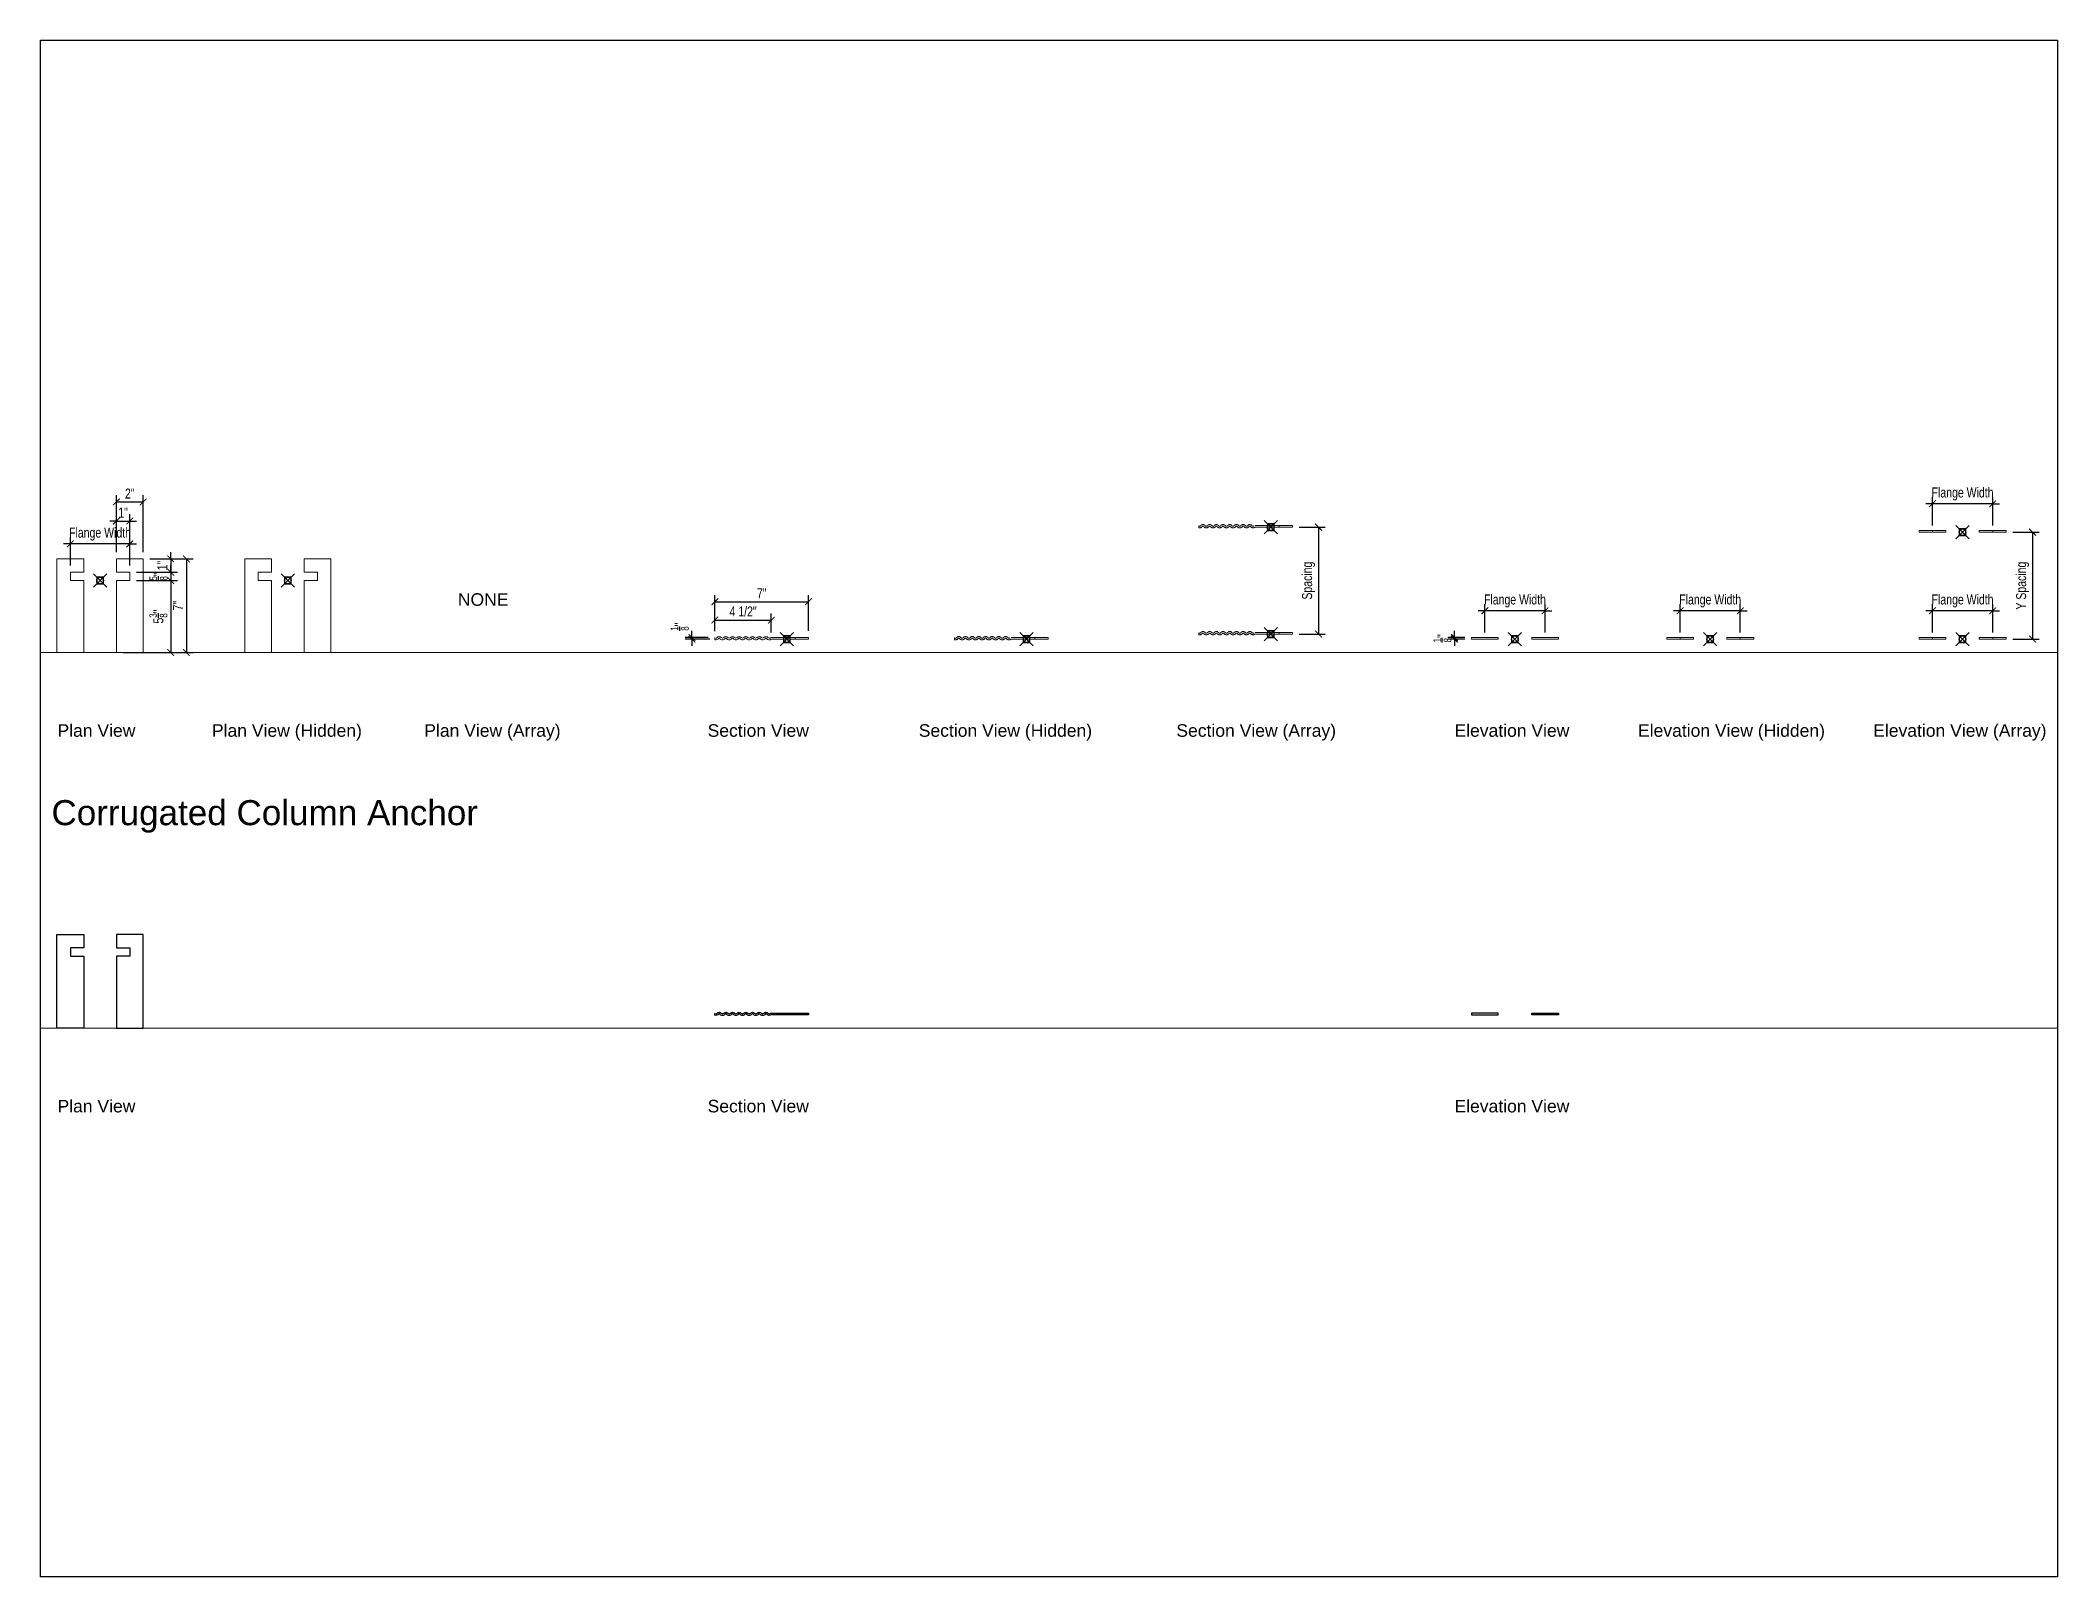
# Paper-space layout 'Layout1' of a CAD drawing. Header units: inches. Extents: x 1.05 to 9.45, y 0.8 to 7.2.
# The model-space entities are those that its viewports show. They can reach past a viewport. Long polylines and large blocks are cut down to what shows.
import ezdxf
from ezdxf.enums import TextEntityAlignment as Align

# ---------------------------------------------------------------- set-up
doc = ezdxf.new("R2010")
doc.units = ezdxf.units.IN
doc.header["$LTSCALE"] = 48
doc.header["$MEASUREMENT"] = 0
doc.header["$PDMODE"] = 99
doc.header["$PDSIZE"] = 0.5
doc.linetypes.add('HIDDEN2', pattern=[0.1875, 0.125, -0.0625])
for name, color, linetype, lineweight in [('A-Anno-Dims', 211, 'Continuous', 25), ('A-Detl-Fine', 90, 'Continuous', 18), ('G-Anno-Ttlb', 213, 'Continuous', 50)]:
    doc.layers.add(name, color=color, linetype=linetype, lineweight=lineweight)
doc.layers.add('G-Anno-Nplt', color=140, linetype='Continuous', lineweight=18, plot=False)
doc.styles.add('Arch-Dim', font='arial.ttf', dxfattribs={"width": 0.75})
doc.styles.add('RomanS', font='romans.shx')
doc.dimstyles.new('Aec-Arch-I-96', dxfattribs={"dimscale": 96, "dimtxt": 0.09375, "dimasz": 0.0625, "dimexe": 0.0625, "dimexo": 0.0625, "dimgap": 0.03125, "dimtad": 1, "dimdec": 4, "dimzin": 3, "dimdsep": 46, "dimlunit": 4, "dimtxsty": 'Arch-Dim', "dimblk": 'ARCHTICK', "dimcen": 0.09375, "dimazin": 2, "dimtfac": 0.75, "dimtdec": 4, "dimtix": 1, "dimtmove": 2, "dimatfit": 2, "dimfxl": 1, "dimtolj": 1, "dimtzin": 0, "dimarcsym": 0})

psp = doc.layouts.get("Layout1")

msp = doc.modelspace()

# ---------------------------------------------------------------- blocks, each defined once
blk = doc.blocks.new('Anno_Title_T2')
at = {"color": 0, "linetype": 'ByBlock', "lineweight": -2, "style": 'RomanS'}
blk.add_attdef('TITLE', (0, 0.4999999999999858), '', height=1.25, dxfattribs=at)
blk.add_attdef('SCALE', text='', height=0.75, dxfattribs=at).set_placement((0, -0.5000000000000142), align=Align.TOP_LEFT)
blk = doc.blocks.new('_ArchTick')
at = {"color": 0, "linetype": 'ByBlock', "const_width": 0.15}
blk.add_lwpolyline([(-0.5, -0.5), (0.5, 0.5)], dxfattribs=at)
blk = doc.blocks.new('*D4')
at = {"layer": 'A-Anno-Dims', "color": 8, "lineweight": -2, "transparency": 16777216}
for p, q in [((27.03407460910523, 68.76979004668146), (29.09838351958172, 68.76979004668146)), ((28.59838351958172, 68.76979004668146), (28.59838351958172, 69.26979004668146)), ((28.59838351958172, 68.76979004668146), (28.59838351958172, 67.76979004668146)), ((26.03407460910523, 67.76979004668146), (29.09838351958172, 67.76979004668146)), ((28.59838351958172, 67.76979004668146), (28.59838351958172, 67.26979004668146))]:
    blk.add_line(p, q, dxfattribs=at)
at = {"layer": 'Defpoints', "color": 0, "transparency": 16777216}
for p in [(26.53407460910523, 68.76979004668146), (25.53407460910523, 67.76979004668146), (28.59838351958172, 67.76979004668146)]:
    blk.add_point(p, dxfattribs=at)
at = {"layer": 'A-Anno-Dims', "color": 8, "lineweight": -2, "transparency": 16777216, "xscale": 0.5, "yscale": 0.5, "zscale": 0.5}
for p, rotation in [((28.59838351958172, 68.76979004668146), 270), ((28.59838351958172, 67.76979004668146), 90)]:
    blk.add_blockref('_ArchTick', p, dxfattribs=dict(at, rotation=rotation))
at = {"layer": 'A-Anno-Dims', "color": 0, "transparency": 16777216, "insert": (27.97184873104146, 68.26979004668146), "char_height": 0.75, "attachment_point": 5, "rotation": 90, "style": 'Arch-Dim'}
blk.add_mtext('\\A1;1"', dxfattribs=at)
blk = doc.blocks.new('_Open90')
at = {"color": 0, "linetype": 'ByBlock', "lineweight": -2}
for p, q in [((0, 0), (-1, 0)), ((-0.5, 0.5), (0, 0)), ((0, 0), (-0.5, -0.5))]:
    blk.add_line(p, q, dxfattribs=at)
blk = doc.blocks.new('*D5')
at = {"layer": 'A-Anno-Dims', "color": 8, "lineweight": -2, "transparency": 16777216}
for p, q in [((28.59838351958172, 67.76979004668146), (28.59838351958172, 68.26979004668146)), ((26.03407460910523, 67.76979004668146), (29.09838351958172, 67.76979004668146)), ((26.03407460910523, 67.14479004668146), (29.09838351958172, 67.14479004668146)), ((28.59838351958172, 67.76979004668146), (28.59838351958172, 67.14479004668146)), ((28.59838351958172, 67.14479004668146), (28.59838351958172, 66.64479004668146))]:
    blk.add_line(p, q, dxfattribs=at)
at = {"layer": 'Defpoints', "color": 0, "transparency": 16777216}
for p in [(25.53407460910523, 67.76979004668146), (25.53407460910523, 67.14479004668146), (28.59838351958172, 67.14479004668146)]:
    blk.add_point(p, dxfattribs=at)
at = {"layer": 'A-Anno-Dims', "color": 8, "lineweight": -2, "transparency": 16777216, "xscale": 0.5, "yscale": 0.5, "zscale": 0.5}
for p, rotation in [((28.59838351958172, 67.76979004668146), 270), ((28.59838351958172, 67.14479004668146), 90)]:
    blk.add_blockref('_ArchTick', p, dxfattribs=dict(at, rotation=rotation))
at = {"layer": 'A-Anno-Dims', "color": 0, "transparency": 16777216, "insert": (27.6852269711506, 67.45729004668146), "char_height": 0.75, "attachment_point": 5, "rotation": 90, "style": 'Arch-Dim'}
blk.add_mtext('\\A1;{\\H0.750000x;\\S5/8;}"', dxfattribs=at)
blk = doc.blocks.new('*D16')
at = {"layer": 'A-Anno-Dims', "color": 8, "lineweight": -2, "transparency": 16777216}
for p, q in [((26.03407460910523, 67.14479004668146), (29.09838351958172, 67.14479004668146)), ((28.59838351958172, 67.14479004668146), (28.59838351958172, 61.76979004668146)), ((25.03407460910523, 61.76979004668146), (29.09838351958172, 61.76979004668146))]:
    blk.add_line(p, q, dxfattribs=at)
at = {"layer": 'Defpoints', "color": 0, "transparency": 16777216}
for p in [(25.53407460910523, 67.14479004668146), (24.53407460910523, 61.76979004668146), (28.59838351958172, 61.76979004668146)]:
    blk.add_point(p, dxfattribs=at)
at = {"layer": 'A-Anno-Dims', "color": 8, "lineweight": -2, "transparency": 16777216, "xscale": 0.5, "yscale": 0.5, "zscale": 0.5}
for p, rotation in [((28.59838351958172, 67.14479004668146), 90), ((28.59838351958172, 61.76979004668146), 270)]:
    blk.add_blockref('_ArchTick', p, dxfattribs=dict(at, rotation=rotation))
at = {"layer": 'A-Anno-Dims', "color": 0, "transparency": 16777216, "insert": (27.67365210757625, 64.45729004668146), "char_height": 0.75, "attachment_point": 5, "rotation": 90, "style": 'Arch-Dim'}
blk.add_mtext('\\A1;5{\\H0.750000x;\\S3/8;}"', dxfattribs=at)
blk = doc.blocks.new('*D17')
at = {"layer": 'A-Anno-Dims', "color": 8, "lineweight": -2, "transparency": 16777216}
for p, q in [((24.53407460910523, 69.26979004668146), (24.53407460910523, 73.53037740027617)), ((24.53407460910523, 73.03037740027617), (26.53407460910523, 73.03037740027617)), ((26.53407460910523, 69.26979004668146), (26.53407460910523, 73.53037740027617))]:
    blk.add_line(p, q, dxfattribs=at)
at = {"layer": 'Defpoints', "color": 0, "transparency": 16777216}
for p in [(26.53407460910523, 73.03037740027617), (24.53407460910523, 68.76979004668146), (26.53407460910523, 68.76979004668146)]:
    blk.add_point(p, dxfattribs=at)
at = {"layer": 'A-Anno-Dims', "color": 8, "lineweight": -2, "transparency": 16777216, "xscale": 0.5, "yscale": 0.5, "zscale": 0.5, "rotation": 180}
blk.add_blockref('_ArchTick', (24.53407460910523, 73.03037740027617), dxfattribs=at)
at = {"layer": 'A-Anno-Dims', "color": 8, "lineweight": -2, "transparency": 16777216, "xscale": 0.5, "yscale": 0.5, "zscale": 0.5}
blk.add_blockref('_ArchTick', (26.53407460910523, 73.03037740027617), dxfattribs=at)
at = {"layer": 'A-Anno-Dims', "color": 0, "transparency": 16777216, "insert": (25.53407460910523, 73.6569121888164), "char_height": 0.75, "attachment_point": 5, "style": 'Arch-Dim'}
blk.add_mtext('\\A1;2"', dxfattribs=at)
blk = doc.blocks.new('*D18')
at = {"layer": 'A-Anno-Dims', "color": 8, "lineweight": -2, "transparency": 16777216}
for p, q in [((27.03407460910523, 68.76979004668146), (30.26980282382567, 68.76979004668146)), ((29.76980282382567, 68.76979004668146), (29.76980282382567, 61.76979004668146)), ((27.03407460910523, 61.76979004668146), (30.26980282382567, 61.76979004668146))]:
    blk.add_line(p, q, dxfattribs=at)
at = {"layer": 'Defpoints', "color": 0, "transparency": 16777216}
for p in [(26.53407460910523, 68.76979004668146), (26.53407460910523, 61.76979004668146), (29.76980282382567, 61.76979004668146)]:
    blk.add_point(p, dxfattribs=at)
at = {"layer": 'A-Anno-Dims', "color": 8, "lineweight": -2, "transparency": 16777216, "xscale": 0.5, "yscale": 0.5, "zscale": 0.5}
for p, rotation in [((29.76980282382567, 68.76979004668146), 90), ((29.76980282382567, 61.76979004668146), 270)]:
    blk.add_blockref('_ArchTick', p, dxfattribs=dict(at, rotation=rotation))
at = {"layer": 'A-Anno-Dims', "color": 0, "transparency": 16777216, "insert": (29.14480282382566, 65.26979004668146), "char_height": 0.75, "attachment_point": 5, "rotation": 90, "style": 'Arch-Dim'}
blk.add_mtext('\\A1;7"', dxfattribs=at)
blk = doc.blocks.new('*D19')
at = {"layer": 'A-Anno-Dims', "color": 8, "lineweight": -2, "transparency": 16777216}
for p, q in [((24.53407460910523, 71.60323989885887), (24.03407460910523, 71.60323989885887)), ((24.53407460910523, 69.26979004668146), (24.53407460910523, 72.10323989885887)), ((24.53407460910523, 71.60323989885887), (25.53407460910523, 71.60323989885887)), ((25.53407460910523, 68.26979004668146), (25.53407460910523, 72.10323989885887)), ((25.53407460910523, 71.60323989885887), (26.03407460910523, 71.60323989885887))]:
    blk.add_line(p, q, dxfattribs=at)
at = {"layer": 'Defpoints', "color": 0, "transparency": 16777216}
for p in [(25.53407460910523, 71.60323989885887), (24.53407460910523, 68.76979004668146), (25.53407460910523, 67.76979004668146)]:
    blk.add_point(p, dxfattribs=at)
at = {"layer": 'A-Anno-Dims', "color": 8, "lineweight": -2, "transparency": 16777216, "xscale": 0.5, "yscale": 0.5, "zscale": 0.5}
blk.add_blockref('_ArchTick', (24.53407460910523, 71.60323989885887), dxfattribs=at)
at = {"layer": 'A-Anno-Dims', "color": 8, "lineweight": -2, "transparency": 16777216, "xscale": 0.5, "yscale": 0.5, "zscale": 0.5, "rotation": 180}
blk.add_blockref('_ArchTick', (25.53407460910523, 71.60323989885887), dxfattribs=at)
at = {"layer": 'A-Anno-Dims', "color": 0, "transparency": 16777216, "insert": (25.03407460910523, 72.22977468739911), "char_height": 0.75, "attachment_point": 5, "style": 'Arch-Dim'}
blk.add_mtext('\\A1;1"', dxfattribs=at)
blk = doc.blocks.new('*D6')
at = {"layer": 'A-Anno-Dims', "color": 8, "lineweight": -2, "transparency": 16777216}
for p, q in [((112.9395512421107, 71.14479004668146), (114.8886963588785, 71.14479004668146)), ((114.3886963588785, 71.14479004668146), (114.3886963588785, 63.14479004668146)), ((112.9395512421107, 63.14479004668146), (114.8886963588785, 63.14479004668146))]:
    blk.add_line(p, q, dxfattribs=at)
at = {"layer": 'Defpoints', "color": 0, "transparency": 16777216}
for p in [(112.4395512421107, 71.14479004668146), (112.4395512421107, 63.14479004668146), (114.3886963588785, 63.14479004668146)]:
    blk.add_point(p, dxfattribs=at)
at = {"layer": 'A-Anno-Dims', "color": 8, "lineweight": -2, "transparency": 16777216, "xscale": 0.5, "yscale": 0.5, "zscale": 0.5}
for p, rotation in [((114.3886963588785, 71.14479004668146), 90), ((114.3886963588785, 63.14479004668146), 270)]:
    blk.add_blockref('_ArchTick', p, dxfattribs=dict(at, rotation=rotation))
at = {"layer": 'A-Anno-Dims', "color": 0, "transparency": 16777216, "insert": (113.6470524298198, 67.14479004668149), "char_height": 0.75, "attachment_point": 5, "rotation": 90, "style": 'Arch-Dim'}
blk.add_mtext('\\A1;Spacing', dxfattribs=at)
blk = doc.blocks.new('*D7')
at = {"layer": 'A-Anno-Dims', "color": 8, "lineweight": -2, "transparency": 16777216}
for p, q in [((67.55458484805513, 62.89479004668146), (67.55458484805513, 63.39479004668146)), ((68.77048358226784, 62.89479004668146), (67.05458484805513, 62.89479004668146)), ((68.89548358226784, 62.76979004668146), (67.05458484805513, 62.76979004668146)), ((67.55458484805513, 62.76979004668146), (67.55458484805513, 62.89479004668146)), ((67.55458484805513, 62.76979004668146), (67.55458484805513, 62.26979004668146))]:
    blk.add_line(p, q, dxfattribs=at)
at = {"layer": 'Defpoints', "color": 0, "transparency": 16777216}
for p in [(67.55458484805513, 62.89479004668146), (69.27048358226784, 62.89479004668146), (69.39548358226784, 62.76979004668146)]:
    blk.add_point(p, dxfattribs=at)
at = {"layer": 'A-Anno-Dims', "color": 8, "lineweight": -2, "transparency": 16777216, "xscale": 0.5, "yscale": 0.5, "zscale": 0.5}
for p, rotation in [((67.55458484805513, 62.89479004668146), 270), ((67.55458484805513, 62.76979004668146), 90)]:
    blk.add_blockref('_ArchTick', p, dxfattribs=dict(at, rotation=rotation))
at = {"layer": 'A-Anno-Dims', "color": 0, "transparency": 16777216, "insert": (66.64123645105633, 63.70086673798937), "char_height": 0.75, "attachment_point": 5, "rotation": 90, "style": 'Arch-Dim'}
blk.add_mtext('\\A1;{\\H0.750000x;\\S1/8;}"', dxfattribs=at)
blk = doc.blocks.new('*D20')
at = {"layer": 'A-Anno-Dims', "color": 8, "lineweight": -2, "transparency": 16777216}
for p, q in [((124.5516666796811, 62.89479004668146), (124.5516666796811, 63.39479004668146)), ((125.3220662761493, 62.89479004668146), (124.0516666796811, 62.89479004668146)), ((125.3220662761493, 62.76979004668146), (124.0516666796811, 62.76979004668146)), ((124.5516666796811, 62.89479004668146), (124.5516666796811, 62.76979004668146)), ((124.5516666796811, 62.76979004668146), (124.5516666796811, 62.26979004668146))]:
    blk.add_line(p, q, dxfattribs=at)
at = {"layer": 'Defpoints', "color": 0, "transparency": 16777216}
for p in [(124.5516666796811, 62.76979004668146), (125.8220662761493, 62.89479004668146), (125.8220662761493, 62.76979004668146)]:
    blk.add_point(p, dxfattribs=at)
at = {"layer": 'A-Anno-Dims', "color": 8, "lineweight": -2, "transparency": 16777216, "xscale": 0.5, "yscale": 0.5, "zscale": 0.5}
for p, rotation in [((124.5516666796811, 62.89479004668146), 270), ((124.5516666796811, 62.76979004668146), 90)]:
    blk.add_blockref('_ArchTick', p, dxfattribs=dict(at, rotation=rotation))
at = {"layer": 'A-Anno-Dims', "color": 0, "transparency": 16777216, "insert": (123.6383182826825, 62.83229004668149), "char_height": 0.75, "attachment_point": 5, "rotation": 90, "style": 'Arch-Dim'}
blk.add_mtext('\\A1;{\\H0.750000x;\\S1/8;}"', dxfattribs=at)
blk = doc.blocks.new('*D8')
at = {"layer": 'A-Anno-Dims', "color": 8, "lineweight": -2, "transparency": 16777216}
for p, q in [((166.2786310958319, 70.76979004668146), (168.2573089916268, 70.76979004668146)), ((167.7573089916268, 70.76979004668146), (167.7573089916268, 62.76979004668146)), ((166.2786310958319, 62.76979004668146), (168.2573089916268, 62.76979004668146))]:
    blk.add_line(p, q, dxfattribs=at)
at = {"layer": 'Defpoints', "color": 0, "transparency": 16777216}
for p in [(165.7786310958319, 70.76979004668146), (165.7786310958319, 62.76979004668146), (167.7573089916268, 62.76979004668146)]:
    blk.add_point(p, dxfattribs=at)
at = {"layer": 'A-Anno-Dims', "color": 8, "lineweight": -2, "transparency": 16777216, "xscale": 0.5, "yscale": 0.5, "zscale": 0.5}
for p, rotation in [((167.7573089916268, 70.76979004668146), 90), ((167.7573089916268, 62.76979004668146), 270)]:
    blk.add_blockref('_ArchTick', p, dxfattribs=dict(at, rotation=rotation))
at = {"layer": 'A-Anno-Dims', "color": 0, "transparency": 16777216, "insert": (167.0156650625682, 66.76979004668149), "char_height": 0.75, "attachment_point": 5, "rotation": 90, "style": 'Arch-Dim'}
blk.add_mtext('\\A1;Y Spacing', dxfattribs=at)
blk = doc.blocks.new('*D9')
at = {"layer": 'A-Anno-Dims', "color": 8, "lineweight": -2, "transparency": 16777216}
for p, q in [((21.09474135143603, 69.88997292077693), (20.59474135143603, 69.88997292077693)), ((21.09474135143603, 68.26979004668146), (21.09474135143603, 70.38997292077693)), ((25.53407460910523, 69.88997292077693), (21.09474135143603, 69.88997292077693)), ((25.53407460910523, 68.26979004668146), (25.53407460910523, 70.38997292077693)), ((25.53407460910523, 69.88997292077693), (26.03407460910523, 69.88997292077693))]:
    blk.add_line(p, q, dxfattribs=at)
at = {"layer": 'Defpoints', "color": 0, "transparency": 16777216}
for p in [(21.09474135143603, 69.88997292077693), (21.09474135143603, 67.76979004668146), (25.53407460910523, 67.76979004668146)]:
    blk.add_point(p, dxfattribs=at)
at = {"layer": 'A-Anno-Dims', "color": 8, "lineweight": -2, "transparency": 16777216, "xscale": 0.5, "yscale": 0.5, "zscale": 0.5}
blk.add_blockref('_ArchTick', (21.09474135143603, 69.88997292077693), dxfattribs=at)
at = {"layer": 'A-Anno-Dims', "color": 8, "lineweight": -2, "transparency": 16777216, "xscale": 0.5, "yscale": 0.5, "zscale": 0.5, "rotation": 180}
blk.add_blockref('_ArchTick', (25.53407460910523, 69.88997292077693), dxfattribs=at)
at = {"layer": 'A-Anno-Dims', "color": 0, "transparency": 16777216, "insert": (23.31440798027063, 70.62522189758457), "char_height": 0.75, "attachment_point": 5, "style": 'Arch-Dim'}
blk.add_mtext('\\A1;Flange Width', dxfattribs=at)
blk = doc.blocks.new('*D10')
at = {"layer": 'A-Anno-Dims', "color": 8, "lineweight": -2, "transparency": 16777216}
for p, q in [((126.8220662761493, 64.88997292077693), (126.3220662761493, 64.88997292077693)), ((126.8220662761493, 63.26979004668146), (126.8220662761493, 65.38997292077693)), ((131.3220662761493, 64.88997292077693), (126.8220662761493, 64.88997292077693)), ((131.3220662761493, 63.26979004668146), (131.3220662761493, 65.38997292077693)), ((131.3220662761493, 64.88997292077693), (131.8220662761493, 64.88997292077693))]:
    blk.add_line(p, q, dxfattribs=at)
at = {"layer": 'Defpoints', "color": 0, "transparency": 16777216}
for p in [(126.8220662761493, 64.88997292077693), (126.8220662761493, 62.76979004668146), (131.3220662761493, 62.76979004668146)]:
    blk.add_point(p, dxfattribs=at)
at = {"layer": 'A-Anno-Dims', "color": 8, "lineweight": -2, "transparency": 16777216, "xscale": 0.5, "yscale": 0.5, "zscale": 0.5}
blk.add_blockref('_ArchTick', (126.8220662761493, 64.88997292077693), dxfattribs=at)
at = {"layer": 'A-Anno-Dims', "color": 8, "lineweight": -2, "transparency": 16777216, "xscale": 0.5, "yscale": 0.5, "zscale": 0.5, "rotation": 180}
blk.add_blockref('_ArchTick', (131.3220662761493, 64.88997292077693), dxfattribs=at)
at = {"layer": 'A-Anno-Dims', "color": 0, "transparency": 16777216, "insert": (129.0720662761493, 65.62522189758457), "char_height": 0.75, "attachment_point": 5, "style": 'Arch-Dim'}
blk.add_mtext('\\A1;Flange Width', dxfattribs=at)
blk = doc.blocks.new('*D11')
at = {"layer": 'A-Anno-Dims', "color": 8, "lineweight": -2, "transparency": 16777216}
for p, q in [((141.4165362381342, 64.88997292077693), (140.9165362381342, 64.88997292077693)), ((141.4165362381342, 63.26979004668146), (141.4165362381342, 65.38997292077693)), ((145.9165362381342, 64.88997292077693), (141.4165362381342, 64.88997292077693)), ((145.9165362381342, 63.26979004668146), (145.9165362381342, 65.38997292077693)), ((145.9165362381342, 64.88997292077693), (146.4165362381342, 64.88997292077693))]:
    blk.add_line(p, q, dxfattribs=at)
at = {"layer": 'Defpoints', "color": 0, "transparency": 16777216}
for p in [(141.4165362381342, 64.88997292077693), (141.4165362381342, 62.76979004668146), (145.9165362381342, 62.76979004668146)]:
    blk.add_point(p, dxfattribs=at)
at = {"layer": 'A-Anno-Dims', "color": 8, "lineweight": -2, "transparency": 16777216, "xscale": 0.5, "yscale": 0.5, "zscale": 0.5}
blk.add_blockref('_ArchTick', (141.4165362381342, 64.88997292077693), dxfattribs=at)
at = {"layer": 'A-Anno-Dims', "color": 8, "lineweight": -2, "transparency": 16777216, "xscale": 0.5, "yscale": 0.5, "zscale": 0.5, "rotation": 180}
blk.add_blockref('_ArchTick', (145.9165362381342, 64.88997292077693), dxfattribs=at)
at = {"layer": 'A-Anno-Dims', "color": 0, "transparency": 16777216, "insert": (143.6665362381342, 65.62522189758457), "char_height": 0.75, "attachment_point": 5, "style": 'Arch-Dim'}
blk.add_mtext('\\A1;Flange Width', dxfattribs=at)
blk = doc.blocks.new('*D12')
at = {"layer": 'A-Anno-Dims', "color": 8, "lineweight": -2, "transparency": 16777216}
for p, q in [((160.2786310958319, 64.88997292077693), (159.7786310958319, 64.88997292077693)), ((160.2786310958319, 63.26979004668146), (160.2786310958319, 65.38997292077693)), ((164.7786310958319, 64.88997292077693), (160.2786310958319, 64.88997292077693)), ((164.7786310958319, 63.26979004668146), (164.7786310958319, 65.38997292077693)), ((164.7786310958319, 64.88997292077693), (165.2786310958319, 64.88997292077693))]:
    blk.add_line(p, q, dxfattribs=at)
at = {"layer": 'Defpoints', "color": 0, "transparency": 16777216}
for p in [(160.2786310958319, 64.88997292077693), (160.2786310958319, 62.76979004668146), (164.7786310958319, 62.76979004668146)]:
    blk.add_point(p, dxfattribs=at)
at = {"layer": 'A-Anno-Dims', "color": 8, "lineweight": -2, "transparency": 16777216, "xscale": 0.5, "yscale": 0.5, "zscale": 0.5}
blk.add_blockref('_ArchTick', (160.2786310958319, 64.88997292077693), dxfattribs=at)
at = {"layer": 'A-Anno-Dims', "color": 8, "lineweight": -2, "transparency": 16777216, "xscale": 0.5, "yscale": 0.5, "zscale": 0.5, "rotation": 180}
blk.add_blockref('_ArchTick', (164.7786310958319, 64.88997292077693), dxfattribs=at)
at = {"layer": 'A-Anno-Dims', "color": 0, "transparency": 16777216, "insert": (162.5286310958319, 65.62522189758457), "char_height": 0.75, "attachment_point": 5, "style": 'Arch-Dim'}
blk.add_mtext('\\A1;Flange Width', dxfattribs=at)
blk = doc.blocks.new('*D13')
at = {"layer": 'A-Anno-Dims', "color": 8, "lineweight": -2, "transparency": 16777216}
for p, q in [((160.2786310958319, 72.88997292077693), (159.7786310958319, 72.88997292077693)), ((160.2786310958319, 71.26979004668146), (160.2786310958319, 73.38997292077693)), ((164.7786310958319, 72.88997292077693), (160.2786310958319, 72.88997292077693)), ((164.7786310958319, 71.26979004668146), (164.7786310958319, 73.38997292077693)), ((164.7786310958319, 72.88997292077693), (165.2786310958319, 72.88997292077693))]:
    blk.add_line(p, q, dxfattribs=at)
at = {"layer": 'Defpoints', "color": 0, "transparency": 16777216}
for p in [(160.2786310958319, 72.88997292077693), (160.2786310958319, 70.76979004668146), (164.7786310958319, 70.76979004668146)]:
    blk.add_point(p, dxfattribs=at)
at = {"layer": 'A-Anno-Dims', "color": 8, "lineweight": -2, "transparency": 16777216, "xscale": 0.5, "yscale": 0.5, "zscale": 0.5}
blk.add_blockref('_ArchTick', (160.2786310958319, 72.88997292077693), dxfattribs=at)
at = {"layer": 'A-Anno-Dims', "color": 8, "lineweight": -2, "transparency": 16777216, "xscale": 0.5, "yscale": 0.5, "zscale": 0.5, "rotation": 180}
blk.add_blockref('_ArchTick', (164.7786310958319, 72.88997292077693), dxfattribs=at)
at = {"layer": 'A-Anno-Dims', "color": 0, "transparency": 16777216, "insert": (162.5286310958319, 73.62522189758457), "char_height": 0.75, "attachment_point": 5, "style": 'Arch-Dim'}
blk.add_mtext('\\A1;Flange Width', dxfattribs=at)
blk = doc.blocks.new('*D14')
at = {"layer": 'A-Anno-Dims', "color": 8, "lineweight": -2, "transparency": 16777216}
for p, q in [((69.27048537544727, 63.36217358233421), (69.27048537544727, 66.06628525420456)), ((69.27048537544727, 65.56628525420456), (76.27048358226784, 65.56628525420456)), ((76.27048358226784, 63.39479004668146), (76.27048358226784, 66.06628525420456))]:
    blk.add_line(p, q, dxfattribs=at)
at = {"layer": 'Defpoints', "color": 0, "transparency": 16777216}
for p in [(76.27048358226784, 65.56628525420456), (69.27048537544727, 62.86217358233421), (76.27048358226784, 62.89479004668146)]:
    blk.add_point(p, dxfattribs=at)
at = {"layer": 'A-Anno-Dims', "color": 8, "lineweight": -2, "transparency": 16777216, "xscale": 0.5, "yscale": 0.5, "zscale": 0.5, "rotation": 180}
blk.add_blockref('_ArchTick', (69.27048537544727, 65.56628525420456), dxfattribs=at)
at = {"layer": 'A-Anno-Dims', "color": 8, "lineweight": -2, "transparency": 16777216, "xscale": 0.5, "yscale": 0.5, "zscale": 0.5}
blk.add_blockref('_ArchTick', (76.27048358226784, 65.56628525420456), dxfattribs=at)
at = {"layer": 'A-Anno-Dims', "color": 0, "transparency": 16777216, "insert": (72.77048447885755, 66.19128525420456), "char_height": 0.75, "attachment_point": 5, "style": 'Arch-Dim'}
blk.add_mtext('\\A1;7"', dxfattribs=at)
blk = doc.blocks.new('*D15')
at = {"layer": 'A-Anno-Dims', "color": 8, "lineweight": -2, "transparency": 16777216}
for p, q in [((69.27048358226784, 63.39479004668146), (69.27048358226784, 64.6970218214883)), ((69.27048358226784, 64.1970218214883), (73.4887103911368, 64.1970218214883)), ((73.4887103911368, 63.26979004668146), (73.4887103911368, 64.6970218214883))]:
    blk.add_line(p, q, dxfattribs=at)
at = {"layer": 'Defpoints', "color": 0, "transparency": 16777216}
for p in [(73.4887103911368, 64.1970218214883), (69.27048358226784, 62.89479004668146), (73.4887103911368, 62.76979004668146)]:
    blk.add_point(p, dxfattribs=at)
at = {"layer": 'A-Anno-Dims', "color": 8, "lineweight": -2, "transparency": 16777216, "xscale": 0.5, "yscale": 0.5, "zscale": 0.5, "rotation": 180}
blk.add_blockref('_ArchTick', (69.27048358226784, 64.1970218214883), dxfattribs=at)
at = {"layer": 'A-Anno-Dims', "color": 8, "lineweight": -2, "transparency": 16777216, "xscale": 0.5, "yscale": 0.5, "zscale": 0.5}
blk.add_blockref('_ArchTick', (73.4887103911368, 64.1970218214883), dxfattribs=at)
at = {"layer": 'A-Anno-Dims', "color": 0, "transparency": 16777216, "insert": (71.37959698670232, 64.83481172599035), "char_height": 0.75, "attachment_point": 5, "style": 'Arch-Dim'}
blk.add_mtext('\\A1;4 1/2"', dxfattribs=at)
blk = doc.blocks.new('AecDtl_CorrugatedColumnAnchorSection')
at = {"color": 0, "linetype": 'ByBlock', "lineweight": -2, "ltscale": 0.0625, "flags": 128}
blk.add_lwpolyline([(-1.156773191131037, 0.1249999494698386), (0, 0.1249999494698386), (0.6250001269684162, 0.1249999494698386), (1.624999722726784, 0.1249999494698386), (1.624999722726784, 0), (0.6250001269684162, 0), (0, 0), (-1.159751904446125, 0, -0.404805891879005), (-1.509147398618325, 0.04599064444005307, 0.4831548455988843), (-1.612254747138877, 0.0459906444407352, -0.4831548455993876), (-2.009147398618211, 0.04599064444028045, 0.4831548455984032), (-2.112254747139104, 0.04599064444050782, -0.4831548455980125), (-2.509147398618097, 0.0459906444407352, 0.4831548455983584), (-2.612254747139104, 0.04599064444050782, -0.4831548455977137), (-3.00914739861787, 0.04599064444096257, 0.4831548455976821), (-3.112254747139104, 0.04599064444096257, -0.4831548455983096), (-3.50914739861787, 0.04599064444118994, 0.4831548455980592), (-3.612254747139104, 0.04599064444050782, -0.483154845597022), (-4.009147398617984, 0.04599064444096257, 0.4831548455979223), (-4.112254747138877, 0.04599064444141732, -0.4831548455979888), (-4.509147398618211, 0.04599064444096257, 0.4831548455988843), (-4.61225474713865, 0.04599064444164469, -0.4831548455993876), (-5.009147398618097, 0.04599064444118994, 0.4831548455984032), (-5.112254747138991, 0.04599064444141732, -0.2975423940947199), (-5.374998206820578, -0.041593447942887), (-5.374998206820578, 0.09238353565274338, 0.3721450446530494), (-5.210183181458319, 0.123676046878245, -0.4831548455982223), (-4.911218964298655, 0.1236760468777902, 0.4831548455993169), (-4.710183181458206, 0.1236760468780176, -0.4831548455986839), (-4.411218964298769, 0.1236760468775628, 0.4831548455979474), (-4.210183181458433, 0.1236760468780176, -0.4831548455977035), (-3.911218964298655, 0.1236760468775628, 0.4831548455970064), (-3.710183181458433, 0.1236760468775628, -0.4831548455983364), (-3.411218964298541, 0.1236760468780176, 0.4831548455982906), (-3.210183181458319, 0.1236760468777902, -0.4831548455975893), (-2.911218964298769, 0.1236760468777902, 0.4831548455976893), (-2.710183181458206, 0.1236760468775628, -0.4831548455983389), (-2.411218964298769, 0.1236760468773355, 0.4831548455979477), (-2.210183181458433, 0.1236760468773355, -0.4831548455982223), (-1.911218964298769, 0.1236760468768807, 0.4831548455993169), (-1.710183181458433, 0.1236760468771081, -0.4831548455986839), (-1.411218964298769, 0.1236760468766533, 0.4067409469857238), (-1.233558575400366, 0.1008910839304917, -0.1669155080713332)], format="xyb", close=True, dxfattribs=at)
at = {"color": 0, "linetype": 'ByBlock', "lineweight": -2, "ltscale": 0.0625}
for points in [[(0, 0), (0, 0.1249999494698386)], [(0, 0.125), (0, 0)], [(0.6250001269684162, 0), (0.6250001269684162, 0.1249999494698386)]]:
    blk.add_lwpolyline(points, dxfattribs=at)
blk = doc.blocks.new('AecDtl_CorrugatedColumnAnchorPlanLeft')
at = {"color": 0, "linetype": 'ByBlock', "lineweight": -2, "ltscale": 0.0625}
blk.add_lwpolyline([(1, -6), (-1, -6), (-1, 1), (1, 1), (1, 0), (0, 0), (0, -0.625), (1, -0.625)], close=True, dxfattribs=at)
blk = doc.blocks.new('AecDtl_CorrugatedColumnAnchorPlanRight')
at = {"color": 0, "linetype": 'ByBlock', "lineweight": -2, "ltscale": 0.0625}
blk.add_lwpolyline([(-1, -6), (1, -6), (1, 1), (-1, 1), (-1, 0), (0, 0), (0, -0.625), (-1, -0.625)], close=True, dxfattribs=at)
blk = doc.blocks.new('AecDtl_CorrugatedColumnAnchorElevationLeft')
at = {"color": 0, "linetype": 'ByBlock', "lineweight": -2, "ltscale": 0.0625}
blk.add_lwpolyline([(-1, 0.125), (-1, 0), (1, 0), (1, 0.125)], close=True, dxfattribs=at)
blk = doc.blocks.new('AecDtl_CorrugatedColumnAnchorElevationRight')
at = {"color": 0, "linetype": 'ByBlock', "lineweight": -2, "ltscale": 0.0625}
blk.add_lwpolyline([(1, 0.125), (1, 0), (-1, 0), (-1, 0.125)], close=True, dxfattribs=at)

# ---------------------------------------------------------------- dimensions: what is measured, and where the dimension line sits
at = {"layer": 'A-Anno-Dims'}
for base, p1, p2, picture, middle in [((26.53407460910523, 73.03037740027617), (24.53407460910523, 68.76979004668146), (26.53407460910523, 68.76979004668146), '*D17', (25.53407460910523, 73.6569121888164)), ((25.53407460910523, 71.60323989885887), (24.53407460910523, 68.76979004668146), (25.53407460910523, 67.76979004668146), '*D19', (25.03407460910523, 72.22977468739911)), ((76.27048358226784, 65.56628525420456), (69.27048537544727, 62.86217358233421), (76.27048358226784, 62.89479004668146), '*D14', (72.77048447885755, 66.19128525420456))]:
    dim = msp.add_linear_dim(base=base, p1=p1, p2=p2, dimstyle='Aec-Arch-I-96', override={"dimscale": 8, "dimclrd": 8, "dimclre": 8, "dimldrblk": 'Open90'}, dxfattribs=at)
    dim.commit()
    dim.dimension.update_dxf_attribs({"geometry": picture, "text_midpoint": middle})
for base, p1, p2, text, picture, middle in [((160.2786310958319, 72.88997292077693), (164.7786310958319, 70.76979004668146), (160.2786310958319, 70.76979004668146), 'Flange Width', '*D13', (162.5286310958319, 73.62522189758457)), ((21.09474135143603, 69.88997292077693), (25.53407460910523, 67.76979004668146), (21.09474135143603, 67.76979004668146), 'Flange Width', '*D9', (23.31440798027063, 70.62522189758457)), ((126.8220662761493, 64.88997292077693), (131.3220662761493, 62.76979004668146), (126.8220662761493, 62.76979004668146), 'Flange Width', '*D10', (129.0720662761493, 65.62522189758457)), ((141.4165362381342, 64.88997292077693), (145.9165362381342, 62.76979004668146), (141.4165362381342, 62.76979004668146), 'Flange Width', '*D11', (143.6665362381342, 65.62522189758457)), ((160.2786310958319, 64.88997292077693), (164.7786310958319, 62.76979004668146), (160.2786310958319, 62.76979004668146), 'Flange Width', '*D12', (162.5286310958319, 65.62522189758457)), ((73.4887103911368, 64.1970218214883), (69.27048358226784, 62.89479004668146), (73.4887103911368, 62.76979004668146), '4 1/2"', '*D15', (71.37959698670232, 64.83481172599035))]:
    dim = msp.add_linear_dim(base=base, p1=p1, p2=p2, text=text, dimstyle='Aec-Arch-I-96', override={"dimscale": 8, "dimclrd": 8, "dimclre": 8, "dimldrblk": 'Open90'}, dxfattribs=at)
    dim.commit()
    dim.dimension.update_dxf_attribs({"geometry": picture, "text_midpoint": middle})
for base, p1, p2, text, picture, middle in [((114.3886963588785, 63.14479004668146), (112.4395512421107, 71.14479004668146), (112.4395512421107, 63.14479004668146), 'Spacing', '*D6', (113.6470524298198, 67.14479004668149)), ((167.7573089916268, 62.76979004668146), (165.7786310958319, 70.76979004668146), (165.7786310958319, 62.76979004668146), 'Y Spacing', '*D8', (167.0156650625682, 66.76979004668149))]:
    dim = msp.add_linear_dim(base=base, p1=p1, p2=p2, angle=90, text=text, dimstyle='Aec-Arch-I-96', override={"dimscale": 8, "dimclrd": 8, "dimclre": 8, "dimldrblk": 'Open90'}, dxfattribs=at)
    dim.commit()
    dim.dimension.update_dxf_attribs({"geometry": picture, "text_midpoint": middle})
for base, p1, p2, picture, middle in [((28.59838351958172, 67.76979004668146), (26.53407460910523, 68.76979004668146), (25.53407460910523, 67.76979004668146), '*D4', (27.97184873104146, 68.26979004668146)), ((28.59838351958172, 67.14479004668146), (25.53407460910523, 67.76979004668146), (25.53407460910523, 67.14479004668146), '*D5', (27.6852269711506, 67.45729004668146)), ((29.76980282382567, 61.76979004668146), (26.53407460910523, 68.76979004668146), (26.53407460910523, 61.76979004668146), '*D18', (29.14480282382566, 65.26979004668146)), ((28.59838351958172, 61.76979004668146), (25.53407460910523, 67.14479004668146), (24.53407460910523, 61.76979004668146), '*D16', (27.67365210757625, 64.45729004668146)), ((124.5516666796811, 62.76979004668146), (125.8220662761493, 62.89479004668146), (125.8220662761493, 62.76979004668146), '*D20', (123.6383182826825, 62.83229004668149))]:
    dim = msp.add_linear_dim(base=base, p1=p1, p2=p2, angle=90, dimstyle='Aec-Arch-I-96', override={"dimscale": 8, "dimclrd": 8, "dimclre": 8, "dimldrblk": 'Open90'}, dxfattribs=at)
    dim.commit()
    dim.dimension.update_dxf_attribs({"geometry": picture, "text_midpoint": middle})
dim = msp.add_linear_dim(base=(67.55458484805513, 62.89479004668146), p1=(69.39548358226784, 62.76979004668146), p2=(69.27048358226784, 62.89479004668146), angle=90, dimstyle='Aec-Arch-I-96', override={"dimscale": 8, "dimclrd": 8, "dimclre": 8, "dimldrblk": 'Open90'}, dxfattribs=at)
dim.commit()
dim.dimension.update_dxf_attribs({"geometry": '*D7', "text_midpoint": (66.64123645105633, 63.70086673798937), "dimtype": 160})

# ---------------------------------------------------------------- linework, layer by layer
at = {"layer": 'A-Anno-Dims'}
for p in [(110.8145512421107, 71.14479004668146), (162.5286310958319, 70.76979004668146), (23.31440798027063, 67.14479004668146), (37.35195556841427, 67.14479004668146), (110.8145512421107, 63.14479004668146), (74.64548358226784, 62.76979004668146), (92.56155276106074, 62.76979004668146), (129.0720662761493, 62.76979004668146), (143.6665362381342, 62.76979004668146), (162.5286310958319, 62.76979004668146)]:
    msp.add_point(p, dxfattribs=at)
at = {"layer": 'A-Detl-Fine', "linetype": 'HIDDEN2', "ltscale": 0.0625}
for points in [[(109.6577780509797, 71.2697899961513), (110.8145512421107, 71.2697899961513), (111.4395513690791, 71.2697899961513), (112.4395509648375, 71.2697899961513), (112.4395509648375, 71.14479004668146), (111.4395513690791, 71.14479004668146), (110.8145512421107, 71.14479004668146), (109.6547993376646, 71.14479004668146, -0.404805891879005), (109.3054038434924, 71.19078069112152, 0.4831548455988843), (109.202296494972, 71.1907806911222, -0.4831548455993876), (108.8054038434925, 71.19078069112174, 0.4831548455984032), (108.7022964949716, 71.19078069112197, -0.4831548455980125), (108.3054038434925, 71.1907806911222, 0.4831548455983584), (108.2022964949717, 71.19078069112197, -0.4831548455977137), (107.8054038434927, 71.19078069112243, 0.4831548455976821), (107.7022964949717, 71.19078069112243, -0.4831548455983096), (107.3054038434929, 71.19078069112265, 0.4831548455980592), (107.2022964949715, 71.19078069112197, -0.483154845597022), (106.8054038434927, 71.19078069112243, 0.4831548455979223), (106.7022964949718, 71.19078069112288, -0.4831548455979888), (106.3054038434925, 71.19078069112243, 0.4831548455988843), (106.202296494972, 71.19078069112311, -0.4831548455993876), (105.8054038434926, 71.19078069112265, 0.4831548455984032), (105.7022964949717, 71.19078069112288, -0.2975423940947199), (105.4395530352901, 71.10319659873858), (105.4395530352901, 71.23717358233421, 0.3721450446530494), (105.6043680606524, 71.26846609355971, -0.4831548455982223), (105.9033322778121, 71.26846609355925, 0.4831548455993169), (106.1043680606524, 71.26846609355948, -0.4831548455986839), (106.4033322778121, 71.26846609355903, 0.4831548455979474), (106.6043680606524, 71.26846609355948, -0.4831548455977035), (106.9033322778121, 71.26846609355903, 0.4831548455970064), (107.1043680606524, 71.26846609355903, -0.4831548455983364), (107.4033322778121, 71.26846609355948, 0.4831548455982906), (107.6043680606524, 71.26846609355925, -0.4831548455975893), (107.9033322778121, 71.26846609355925, 0.4831548455976893), (108.1043680606524, 71.26846609355903, -0.4831548455983389), (108.403332277812, 71.2684660935588, 0.4831548455979477), (108.6043680606523, 71.2684660935588, -0.4831548455982223), (108.903332277812, 71.26846609355835, 0.4831548455993169), (109.1043680606524, 71.26846609355857, -0.4831548455986839), (109.4033322778118, 71.26846609355812, 0.4067409469857238), (109.5809926667105, 71.24568113061196)], [(109.6577780509797, 63.2697899961513), (110.8145512421107, 63.2697899961513), (111.4395513690791, 63.2697899961513), (112.4395509648375, 63.2697899961513), (112.4395509648375, 63.14479004668146), (111.4395513690791, 63.14479004668146), (110.8145512421107, 63.14479004668146), (109.6547993376646, 63.14479004668146, -0.404805891879005), (109.3054038434924, 63.19078069112152, 0.4831548455988843), (109.202296494972, 63.1907806911222, -0.4831548455993876), (108.8054038434925, 63.19078069112174, 0.4831548455984032), (108.7022964949716, 63.19078069112197, -0.4831548455980125), (108.3054038434925, 63.1907806911222, 0.4831548455983584), (108.2022964949717, 63.19078069112197, -0.4831548455977137), (107.8054038434927, 63.19078069112243, 0.4831548455976821), (107.7022964949717, 63.19078069112243, -0.4831548455983096), (107.3054038434929, 63.19078069112265, 0.4831548455980592), (107.2022964949715, 63.19078069112197, -0.483154845597022), (106.8054038434927, 63.19078069112243, 0.4831548455979223), (106.7022964949718, 63.19078069112288, -0.4831548455979888), (106.3054038434925, 63.19078069112243, 0.4831548455988843), (106.202296494972, 63.19078069112311, -0.4831548455993876), (105.8054038434926, 63.19078069112265, 0.4831548455984032), (105.7022964949717, 63.19078069112288, -0.2975423940947199), (105.4395530352901, 63.10319659873858), (105.4395530352901, 63.23717358233421, 0.3721450446530494), (105.6043680606524, 63.26846609355971, -0.4831548455982223), (105.9033322778121, 63.26846609355925, 0.4831548455993169), (106.1043680606524, 63.26846609355948, -0.4831548455986839), (106.4033322778121, 63.26846609355903, 0.4831548455979474), (106.6043680606524, 63.26846609355948, -0.4831548455977035), (106.9033322778121, 63.26846609355903, 0.4831548455970064), (107.1043680606524, 63.26846609355903, -0.4831548455983364), (107.4033322778121, 63.26846609355948, 0.4831548455982906), (107.6043680606524, 63.26846609355925, -0.4831548455975893), (107.9033322778121, 63.26846609355925, 0.4831548455976893), (108.1043680606524, 63.26846609355903, -0.4831548455983389), (108.403332277812, 63.2684660935588, 0.4831548455979477), (108.6043680606523, 63.2684660935588, -0.4831548455982223), (108.903332277812, 63.26846609355835, 0.4831548455993169), (109.1043680606524, 63.26846609355857, -0.4831548455986839), (109.4033322778118, 63.26846609355812, 0.4067409469857238), (109.5809926667105, 63.24568113061196)], [(91.4047795699297, 62.8947899961513), (92.56155276106074, 62.8947899961513), (93.18655288802915, 62.8947899961513), (94.18655248378752, 62.8947899961513), (94.18655248378752, 62.76979004668146), (93.18655288802915, 62.76979004668146), (92.56155276106074, 62.76979004668146), (91.40180085661461, 62.76979004668146, -0.404805891879005), (91.05240536244241, 62.81578069112152, 0.4831548455988843), (90.94929801392186, 62.8157806911222, -0.4831548455993876), (90.55240536244253, 62.81578069112174, 0.4831548455984032), (90.44929801392163, 62.81578069112197, -0.4831548455980125), (90.05240536244264, 62.8157806911222, 0.4831548455983584), (89.94929801392163, 62.81578069112197, -0.4831548455977137), (89.55240536244287, 62.81578069112243, 0.4831548455976821), (89.44929801392163, 62.81578069112243, -0.4831548455983096), (89.05240536244287, 62.81578069112265, 0.4831548455980592), (88.94929801392163, 62.81578069112197, -0.483154845597022), (88.55240536244276, 62.81578069112243, 0.4831548455979223), (88.44929801392186, 62.81578069112288, -0.4831548455979888), (88.05240536244253, 62.81578069112243, 0.4831548455988843), (87.94929801392209, 62.81578069112311, -0.4831548455993876), (87.55240536244264, 62.81578069112265, 0.4831548455984032), (87.44929801392175, 62.81578069112288, -0.2975423940947199), (87.18655455424016, 62.72819659873858), (87.18655455424016, 62.86217358233421, 0.3721450446530494), (87.35136957960242, 62.89346609355971, -0.4831548455982223), (87.65033379676208, 62.89346609355925, 0.4831548455993169), (87.85136957960253, 62.89346609355948, -0.4831548455986839), (88.15033379676197, 62.89346609355903, 0.4831548455979474), (88.3513695796023, 62.89346609355948, -0.4831548455977035), (88.65033379676208, 62.89346609355903, 0.4831548455970064), (88.8513695796023, 62.89346609355903, -0.4831548455983364), (89.1503337967622, 62.89346609355948, 0.4831548455982906), (89.35136957960242, 62.89346609355925, -0.4831548455975893), (89.65033379676197, 62.89346609355925, 0.4831548455976893), (89.85136957960253, 62.89346609355903, -0.4831548455983389), (90.15033379676197, 62.8934660935588, 0.4831548455979477), (90.3513695796023, 62.8934660935588, -0.4831548455982223), (90.65033379676197, 62.89346609355835, 0.4831548455993169), (90.8513695796023, 62.89346609355857, -0.4831548455986839), (91.15033379676197, 62.89346609355812, 0.4067409469857238), (91.32799418566037, 62.87068113061196)]]:
    msp.add_lwpolyline(points, format="xyb", dxfattribs=at)
for points in [[(110.8145512421107, 71.14479004668146), (110.8145512421107, 71.2697899961513)], [(110.8145512421107, 71.26979004668146), (110.8145512421107, 71.14479004668146)], [(111.4395513690791, 71.14479004668146), (111.4395513690791, 71.2697899961513)], [(92.56155276106074, 62.76979004668146), (92.56155276106074, 62.8947899961513)], [(92.56155276106074, 62.89479004668146), (92.56155276106074, 62.76979004668146)], [(93.18655288802915, 62.76979004668146), (93.18655288802915, 62.8947899961513)], [(110.8145512421107, 63.14479004668146), (110.8145512421107, 63.2697899961513)], [(110.8145512421107, 63.26979004668146), (110.8145512421107, 63.14479004668146)], [(111.4395513690791, 63.14479004668146), (111.4395513690791, 63.2697899961513)]]:
    msp.add_lwpolyline(points, dxfattribs=at)
for points in [[(159.2786310958319, 70.89479004668146), (159.2786310958319, 70.76979004668146), (161.2786310958319, 70.76979004668146), (161.2786310958319, 70.89479004668146)], [(163.7786310958319, 70.89479004668146), (163.7786310958319, 70.76979004668146), (165.7786310958319, 70.76979004668146), (165.7786310958319, 70.89479004668146)], [(36.13228893957967, 61.76979004668146), (34.13228893957967, 61.76979004668146), (34.13228893957967, 68.76979004668146), (36.13228893957967, 68.76979004668146), (36.13228893957967, 67.76979004668146), (35.13228893957967, 67.76979004668146), (35.13228893957967, 67.14479004668146), (36.13228893957967, 67.14479004668146)], [(38.57162219724887, 61.76979004668146), (40.57162219724887, 61.76979004668146), (40.57162219724887, 68.76979004668146), (38.57162219724887, 68.76979004668146), (38.57162219724887, 67.76979004668146), (39.57162219724887, 67.76979004668146), (39.57162219724887, 67.14479004668146), (38.57162219724887, 67.14479004668146)], [(140.4165362381342, 62.89479004668146), (140.4165362381342, 62.76979004668146), (142.4165362381342, 62.76979004668146), (142.4165362381342, 62.89479004668146)], [(144.9165362381342, 62.89479004668146), (144.9165362381342, 62.76979004668146), (146.9165362381342, 62.76979004668146), (146.9165362381342, 62.89479004668146)], [(159.2786310958319, 62.89479004668146), (159.2786310958319, 62.76979004668146), (161.2786310958319, 62.76979004668146), (161.2786310958319, 62.89479004668146)], [(163.7786310958319, 62.89479004668146), (163.7786310958319, 62.76979004668146), (165.7786310958319, 62.76979004668146), (165.7786310958319, 62.89479004668146)]]:
    msp.add_lwpolyline(points, close=True, dxfattribs=at)
at = {"layer": 'A-Detl-Fine'}
for points in [[(160.2786310958319, 70.76979004668146), (160.2786310958319, 70.89479004668146)], [(164.7786310958319, 70.76979004668146), (164.7786310958319, 70.89479004668146)], [(74.64548358226784, 62.76979004668146), (74.64548358226784, 62.8947899961513)], [(74.64548358226784, 62.89479004668146), (74.64548358226784, 62.76979004668146)], [(75.27048370923626, 62.76979004668146), (75.27048370923626, 62.8947899961513)], [(141.4165362381342, 62.76979004668146), (141.4165362381342, 62.89479004668146)], [(145.9165362381342, 62.76979004668146), (145.9165362381342, 62.89479004668146)], [(160.2786310958319, 62.76979004668146), (160.2786310958319, 62.89479004668146)], [(164.7786310958319, 62.76979004668146), (164.7786310958319, 62.89479004668146)]]:
    msp.add_lwpolyline(points, dxfattribs=at)
for points in [[(22.09474135143603, 61.76979004668146), (20.09474135143603, 61.76979004668146), (20.09474135143603, 68.76979004668146), (22.09474135143603, 68.76979004668146), (22.09474135143603, 67.76979004668146), (21.09474135143603, 67.76979004668146), (21.09474135143603, 67.14479004668146), (22.09474135143603, 67.14479004668146)], [(24.53407460910523, 61.76979004668146), (26.53407460910523, 61.76979004668146), (26.53407460910523, 68.76979004668146), (24.53407460910523, 68.76979004668146), (24.53407460910523, 67.76979004668146), (25.53407460910523, 67.76979004668146), (25.53407460910523, 67.14479004668146), (24.53407460910523, 67.14479004668146)], [(125.8220662761493, 62.89479004668146), (125.8220662761493, 62.76979004668146), (127.8220662761493, 62.76979004668146), (127.8220662761493, 62.89479004668146)], [(130.3220662761493, 62.89479004668146), (130.3220662761493, 62.76979004668146), (132.3220662761493, 62.76979004668146), (132.3220662761493, 62.89479004668146)]]:
    msp.add_lwpolyline(points, close=True, dxfattribs=at)
msp.add_lwpolyline([(73.4887103911368, 62.8947899961513), (74.64548358226784, 62.8947899961513), (75.27048370923626, 62.8947899961513), (76.27048330499463, 62.8947899961513), (76.27048330499463, 62.76979004668146), (75.27048370923626, 62.76979004668146), (74.64548358226784, 62.76979004668146), (73.48573167782172, 62.76979004668146, -0.404805891879005), (73.13633618364952, 62.81578069112152, 0.4831548455988843), (73.03322883512897, 62.8157806911222, -0.4831548455993876), (72.63633618364963, 62.81578069112174, 0.4831548455984032), (72.53322883512874, 62.81578069112197, -0.4831548455980125), (72.13633618364975, 62.8157806911222, 0.4831548455983584), (72.03322883512874, 62.81578069112197, -0.4831548455977137), (71.63633618364997, 62.81578069112243, 0.4831548455976821), (71.53322883512874, 62.81578069112243, -0.4831548455983096), (71.13633618364997, 62.81578069112265, 0.4831548455980592), (71.03322883512874, 62.81578069112197, -0.483154845597022), (70.63633618364986, 62.81578069112243, 0.4831548455979223), (70.53322883512897, 62.81578069112288, -0.4831548455979888), (70.13633618364963, 62.81578069112243, 0.4831548455988843), (70.0332288351292, 62.81578069112311, -0.4831548455993876), (69.63633618364975, 62.81578069112265, 0.4831548455984032), (69.53322883512885, 62.81578069112288, -0.2975423940947199), (69.27048537544727, 62.72819659873858), (69.27048537544727, 62.86217358233421, 0.3721450446530494), (69.43530040080952, 62.89346609355971, -0.4831548455982223), (69.73426461796919, 62.89346609355925, 0.4831548455993169), (69.93530040080964, 62.89346609355948, -0.4831548455986839), (70.23426461796907, 62.89346609355903, 0.4831548455979474), (70.43530040080941, 62.89346609355948, -0.4831548455977035), (70.73426461796919, 62.89346609355903, 0.4831548455970064), (70.93530040080941, 62.89346609355903, -0.4831548455983364), (71.2342646179693, 62.89346609355948, 0.4831548455982906), (71.43530040080952, 62.89346609355925, -0.4831548455975893), (71.73426461796907, 62.89346609355925, 0.4831548455976893), (71.93530040080964, 62.89346609355903, -0.4831548455983389), (72.23426461796907, 62.8934660935588, 0.4831548455979477), (72.43530040080941, 62.8934660935588, -0.4831548455982223), (72.73426461796907, 62.89346609355835, 0.4831548455993169), (72.93530040080941, 62.89346609355857, -0.4831548455986839), (73.23426461796907, 62.89346609355812, 0.4067409469857238), (73.41192500686748, 62.87068113061196, -0.1669155080713332)], format="xyb", close=True, dxfattribs=at)
at = {"layer": 'G-Anno-Nplt'}
for p in [(1035.070948819596, 61.76979004668146), (1035.070948819596, 33.6826233872915)]:
    msp.add_xline(p, (1, 0), dxfattribs=at)

# ---------------------------------------------------------------- block references
for name, p in [('AecDtl_CorrugatedColumnAnchorPlanLeft', (21.09474135143603, 39.6826233872915)), ('AecDtl_CorrugatedColumnAnchorPlanRight', (25.53407460910523, 39.6826233872915)), ('AecDtl_CorrugatedColumnAnchorSection', (74.64548358226784, 34.6826233872915)), ('AecDtl_CorrugatedColumnAnchorElevationLeft', (126.8220662761493, 34.6826233872915)), ('AecDtl_CorrugatedColumnAnchorElevationRight', (131.3220662761493, 34.6826233872915))]:
    msp.add_blockref(name, p)
at = {"layer": 'G-Anno-Ttlb'}
ref = msp.add_blockref('Anno_Title_T2', (50.05908735403523, 64.88859474407514), dxfattribs=dict(at, xscale=0.75, yscale=0.75, zscale=0.75))
ref.add_attrib('TITLE', 'NONE', (50.05908735403523, 65.26359474407514), dxfattribs={"layer": '0', "color": 0, "linetype": 'ByBlock', "lineweight": -2, "height": 0.9375, "style": 'Arch-Dim'})
ref = msp.add_blockref('Anno_Title_T2', (20.13489455438889, 55.09444275760848), dxfattribs=dict(at, xscale=0.75, yscale=0.75, zscale=0.75))
ref.add_attrib('TITLE', 'Plan View', (20.13489455438889, 55.46944275760848), dxfattribs={"layer": '0', "color": 0, "linetype": 'ByBlock', "lineweight": -2, "height": 0.9375, "style": 'Arch-Dim'})
ref = msp.add_blockref('Anno_Title_T2', (31.67791308657274, 55.09444275760848), dxfattribs=dict(at, xscale=0.75, yscale=0.75, zscale=0.75))
ref.add_attrib('TITLE', 'Plan View (Hidden)', (31.67791308657274, 55.46944275760848), dxfattribs={"layer": '0', "color": 0, "linetype": 'ByBlock', "lineweight": -2, "height": 0.9375, "style": 'Arch-Dim'})
ref = msp.add_blockref('Anno_Title_T2', (47.54850004352124, 55.09444275760848), dxfattribs=dict(at, xscale=0.75, yscale=0.75, zscale=0.75))
ref.add_attrib('TITLE', 'Plan View (Array)', (47.54850004352124, 55.46944275760848), dxfattribs={"layer": '0', "color": 0, "linetype": 'ByBlock', "lineweight": -2, "height": 0.9375, "style": 'Arch-Dim'})
ref = msp.add_blockref('Anno_Title_T2', (68.72707983285159, 55.09444275760848), dxfattribs=dict(at, xscale=0.75, yscale=0.75, zscale=0.75))
ref.add_attrib('TITLE', 'Section View', (68.72707983285159, 55.46944275760848), dxfattribs={"layer": '0', "color": 0, "linetype": 'ByBlock', "lineweight": -2, "height": 0.9375, "style": 'Arch-Dim'})
ref = msp.add_blockref('Anno_Title_T2', (84.50917476330687, 55.09444275760848), dxfattribs=dict(at, xscale=0.75, yscale=0.75, zscale=0.75))
ref.add_attrib('TITLE', 'Section View (Hidden)', (84.50917476330687, 55.46944275760848), dxfattribs={"layer": '0', "color": 0, "linetype": 'ByBlock', "lineweight": -2, "height": 0.9375, "style": 'Arch-Dim'})
ref = msp.add_blockref('Anno_Title_T2', (103.7640105164387, 55.09444275760848), dxfattribs=dict(at, xscale=0.75, yscale=0.75, zscale=0.75))
ref.add_attrib('TITLE', 'Section View (Array)', (103.7640105164387, 55.46944275760848), dxfattribs={"layer": '0', "color": 0, "linetype": 'ByBlock', "lineweight": -2, "height": 0.9375, "style": 'Arch-Dim'})
ref = msp.add_blockref('Anno_Title_T2', (124.5511639616041, 55.09444275760848), dxfattribs=dict(at, xscale=0.75, yscale=0.75, zscale=0.75))
ref.add_attrib('TITLE', 'Elevation View', (124.5511639616041, 55.46944275760848), dxfattribs={"layer": '0', "color": 0, "linetype": 'ByBlock', "lineweight": -2, "height": 0.9375, "style": 'Arch-Dim'})
ref = msp.add_blockref('Anno_Title_T2', (138.2696806483458, 55.09444275760848), dxfattribs=dict(at, xscale=0.75, yscale=0.75, zscale=0.75))
ref.add_attrib('TITLE', 'Elevation View (Hidden)', (138.2696806483458, 55.46944275760848), dxfattribs={"layer": '0', "color": 0, "linetype": 'ByBlock', "lineweight": -2, "height": 0.9375, "style": 'Arch-Dim'})
ref = msp.add_blockref('Anno_Title_T2', (155.8484350145851, 55.09444275760848), dxfattribs=dict(at, xscale=0.75, yscale=0.75, zscale=0.75))
ref.add_attrib('TITLE', 'Elevation View (Array)', (155.8484350145851, 55.46944275760848), dxfattribs={"layer": '0', "color": 0, "linetype": 'ByBlock', "lineweight": -2, "height": 0.9375, "style": 'Arch-Dim'})
ref = msp.add_blockref('Anno_Title_T2', (19.68393400513469, 48.10811029847468), dxfattribs=dict(at, xscale=1.5, yscale=1.5, zscale=1.5))
ref.add_attrib('TITLE', 'Corrugated Column Anchor', (19.68393400513469, 48.85811029847468), dxfattribs={"layer": '0', "color": 0, "linetype": 'ByBlock', "lineweight": -2, "height": 1.875, "style": 'Arch-Dim'})
ref = msp.add_blockref('Anno_Title_T2', (20.13489455438889, 27.00727609821851), dxfattribs=dict(at, xscale=0.75, yscale=0.75, zscale=0.75))
ref.add_attrib('TITLE', 'Plan View', (20.13489455438889, 27.38227609821851), dxfattribs={"layer": '0', "color": 0, "linetype": 'ByBlock', "lineweight": -2, "height": 0.9375, "style": 'Arch-Dim'})
ref = msp.add_blockref('Anno_Title_T2', (68.72707983285159, 27.00727609821851), dxfattribs=dict(at, xscale=0.75, yscale=0.75, zscale=0.75))
ref.add_attrib('TITLE', 'Section View', (68.72707983285159, 27.38227609821851), dxfattribs={"layer": '0', "color": 0, "linetype": 'ByBlock', "lineweight": -2, "height": 0.9375, "style": 'Arch-Dim'})
ref = msp.add_blockref('Anno_Title_T2', (124.5511639616041, 27.00727609821851), dxfattribs=dict(at, xscale=0.75, yscale=0.75, zscale=0.75))
ref.add_attrib('TITLE', 'Elevation View', (124.5511639616041, 27.38227609821851), dxfattribs={"layer": '0', "color": 0, "linetype": 'ByBlock', "lineweight": -2, "height": 0.9375, "style": 'Arch-Dim'})

msp.set_redraw_order([(e.dxf.handle, doc.entitydb.next_handle()) for e in msp.query("TEXT MTEXT ATTDEF DIMENSION ARC_DIMENSION")])  # texts and dimensions are drawn at this point

# ---------------------------------------------------------------- linework, layer by layer
psp.add_lwpolyline([(1.049999952316284, 0.7999999523162842), (1.049999952316284, 7.199999570846559), (9.44999957084656, 7.199999570846559), (9.44999957084656, 0.7999999523162842)], close=True)

# ---------------------------------------------------------------- viewports
at = {"layer": '0'}
psp.add_viewport(center=(5.249999761581422, 3.999999761581421), size=(8.399999618530275, 6.399999618530274), view_center_point=(94.24395139253384, 50.10611086693292), view_height=114.8823476951682, dxfattribs=at)

doc.saveas('drawing.dxf')
